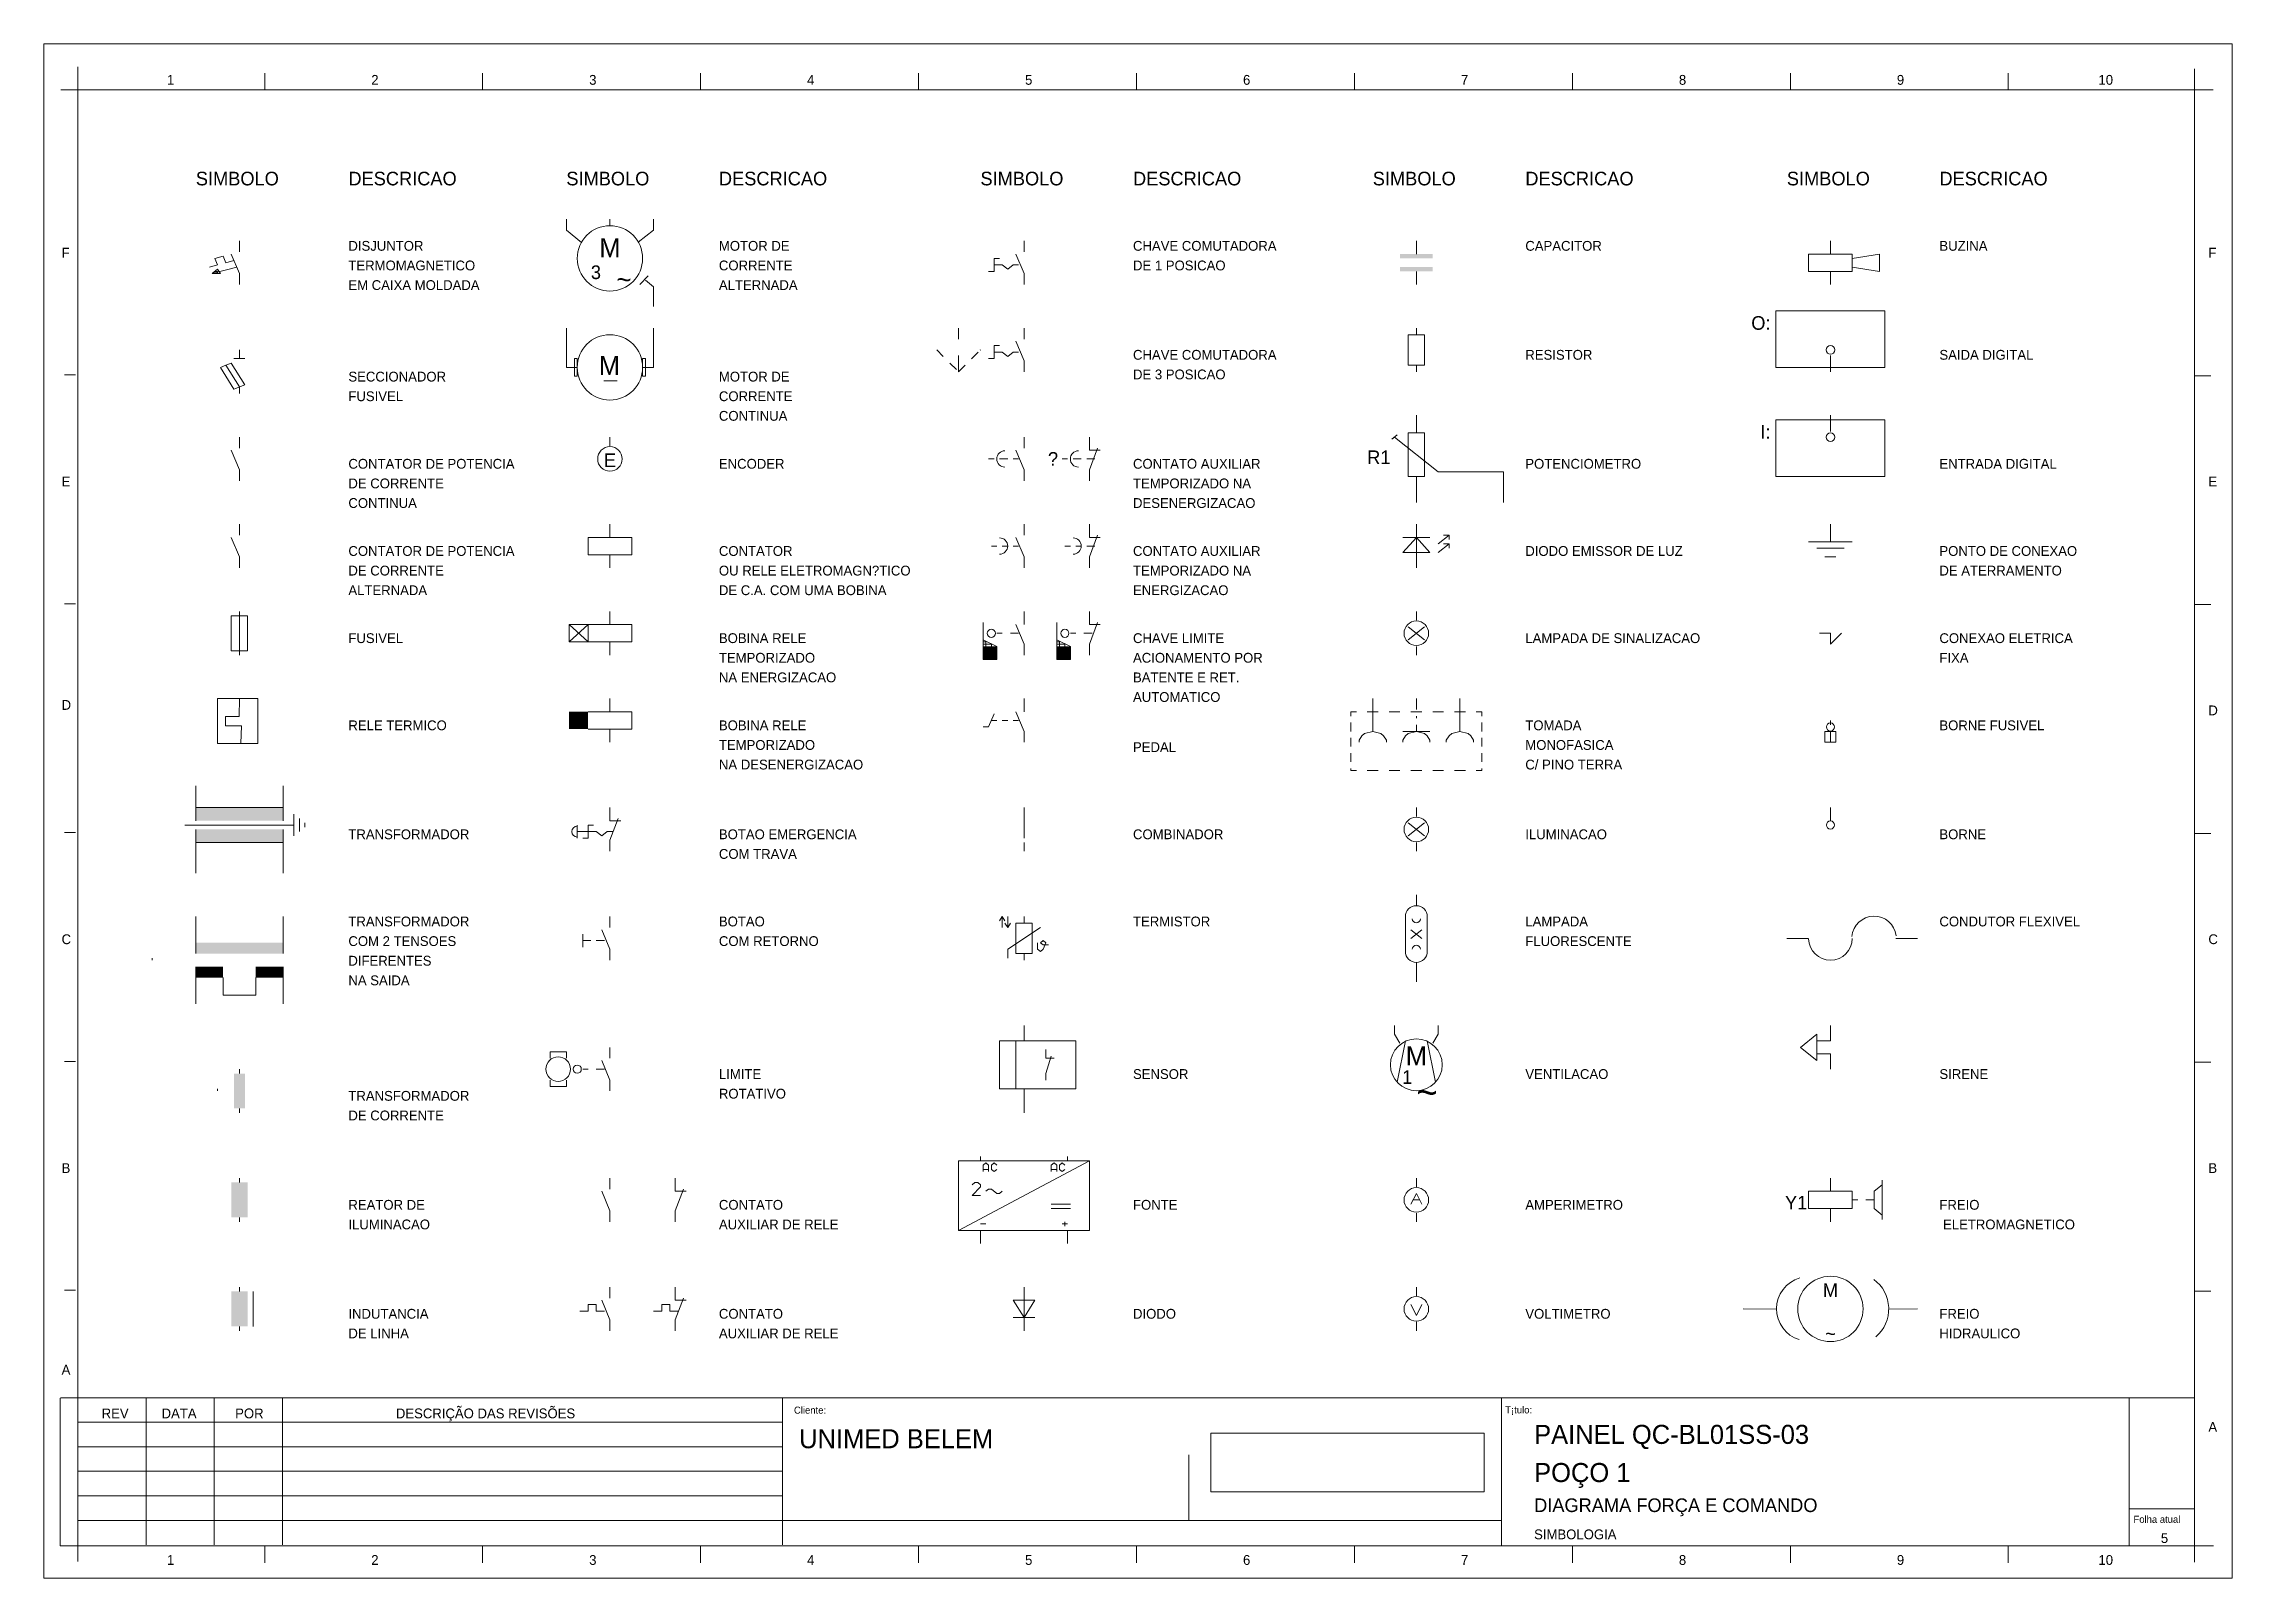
# Model space of a CAD drawing. Header units: inches. Extents: x -3 to 3194, y -983 to 1262.
# Drawn here: x 1282.5 to 1684.2, y 4.4 to 286 of the extents above; entities that cross this region are included whole.
import ezdxf
from ezdxf.enums import TextEntityAlignment as Align

# ---------------------------------------------------------------- set-up
doc = ezdxf.new("R2010")
doc.units = ezdxf.units.IN
doc.header["$MEASUREMENT"] = 0
doc.linetypes.add('ACAD_ISO03W100', pattern=[30, 12, -18])
doc.linetypes.add('EPLANLINE7', pattern=[0])
for name, color, linetype, lineweight in [('AUTOCONNECTING', 1, 'Continuous', 13), ('DD', 2, 'Continuous', 13), ('PLOT', 3, 'Continuous', 18), ('SPECIAL', 4, 'Continuous', 13), ('SUPPLEMENTARY', 2, 'Continuous', 13), ('SYMBOL', 2, 'Continuous', 18)]:
    doc.layers.add(name, color=color, linetype=linetype, lineweight=lineweight)
doc.styles.add('EPLFONT', font='')
doc.styles.get('EPLFONT').set_extended_font_data('EPL5_850')
picture_1 = doc.add_image_def('image2.png', size_in_pixel=(494, 106))

msp = doc.modelspace()

# ---------------------------------------------------------------- texts
at = {"layer": 'PLOT', "color": 2, "style": 'EPLFONT'}
for s, height, p in [('1 ', 1.8, (1305.141, 278.519)), ('2 ', 1.8, (1342.641, 278.519)), ('3 ', 1.8, (1382.641, 278.519)), ('4 ', 1.8, (1422.641, 278.519)), ('5 ', 1.8, (1462.641, 278.519)), ('6 ', 1.8, (1502.641, 278.519)), ('7 ', 1.8, (1542.641, 278.519)), ('8 ', 1.8, (1582.641, 278.519)), ('9 ', 1.8, (1622.641, 278.519)), ('10 ', 1.8, (1659.641, 278.519)), ('F', 1.8, (1285.816, 246.8)), ('F', 1.8, (1679.816, 246.8)), ('E', 1.8, (1285.816, 204.8)), ('E', 1.8, (1679.816, 204.8)), ('D', 1.8, (1285.816, 163.8)), ('D', 1.8, (1679.816, 162.8)), ('C', 1.8, (1285.816, 120.8)), ('C', 1.8, (1679.816, 120.8)), ('B', 1.8, (1285.816, 78.8)), ('B', 1.8, (1679.816, 78.8)), ('A', 1.8, (1285.816, 41.8)), ('REV', 1.8, (1293.166, 33.775)), ('DATA', 1.8, (1304.166, 33.775)), ('POR', 1.8, (1317.666, 33.775)), ('DESCRIÇÃO DAS REVISÕES', 1.8, (1347.166, 33.775)), ('Cliente:', 1.3, (1420.226, 34.625)), ('T¡tulo:', 1.3, (1550.766, 34.675)), ('PAINEL QC-BL01SS-03', 3.5, (1556.066, 29.075)), ('A', 1.8, (1679.816, 31.3)), ('POÇO 1', 3.5, (1556.066, 22.075)), ('DIAGRAMA FORÇA E COMANDO', 2.5, (1556.066, 16.575)), ('SIMBOLOGIA', 1.8, (1556.066, 11.575)), ('Folha atual', 1.3, (1666.066, 14.587)), ('5', 1.8, (1671.094, 10.887)), ('1 ', 1.8, (1305.141, 6.875)), ('2 ', 1.8, (1342.641, 6.875)), ('3 ', 1.8, (1382.641, 6.875)), ('4 ', 1.8, (1422.641, 6.875)), ('5 ', 1.8, (1462.641, 6.875)), ('6 ', 1.8, (1502.641, 6.875)), ('7 ', 1.8, (1542.641, 6.875)), ('8 ', 1.8, (1582.641, 6.875)), ('9 ', 1.8, (1622.641, 6.875)), ('10 ', 1.8, (1659.641, 6.875))]:
    msp.add_text(s, height=height, dxfattribs=at).set_placement(p)
msp.add_text('UNIMED BELEM', height=3.5, dxfattribs=at).set_placement((1438.986, 28.282), align=Align.CENTER)
at = {"layer": 'SPECIAL', "color": 2, "style": 'EPLFONT'}
for s, height, p in [('SIMBOLO', 2.5, (1310.45, 260.055)), ('DESCRICAO', 2.5, (1338.45, 260.055)), ('SIMBOLO', 2.5, (1378.45, 260.055)), ('DESCRICAO', 2.5, (1406.45, 260.055)), ('SIMBOLO', 2.5, (1454.45, 260.055)), ('DESCRICAO', 2.5, (1482.45, 260.055)), ('SIMBOLO', 2.5, (1526.45, 260.055)), ('DESCRICAO', 2.5, (1554.45, 260.055)), ('SIMBOLO', 2.5, (1602.45, 260.055)), ('DESCRICAO', 2.5, (1630.45, 260.055)), ('DISJUNTOR', 1.8, (1338.45, 248.055)), ('MOTOR DE', 1.8, (1406.45, 248.055)), ('CHAVE COMUTADORA', 1.8, (1482.45, 248.055)), ('CAPACITOR', 1.8, (1554.45, 248.055)), ('BUZINA', 1.8, (1630.45, 248.055)), ('TERMOMAGNETICO', 1.8, (1338.45, 244.455)), ('CORRENTE', 1.8, (1406.45, 244.455)), ('DE 1 POSICAO', 1.8, (1482.45, 244.455)), ('EM CAIXA MOLDADA', 1.8, (1338.45, 240.855)), ('ALTERNADA', 1.8, (1406.45, 240.855)), ('CHAVE COMUTADORA', 1.8, (1482.45, 228.055)), ('RESISTOR', 1.8, (1554.45, 228.055)), ('SAIDA DIGITAL', 1.8, (1630.45, 228.055)), ('SECCIONADOR', 1.8, (1338.45, 224.055)), ('MOTOR DE', 1.8, (1406.45, 224.055)), ('DE 3 POSICAO', 1.8, (1482.45, 224.455)), ('FUSIVEL', 1.8, (1338.45, 220.455)), ('CORRENTE', 1.8, (1406.45, 220.455)), ('CONTINUA', 1.8, (1406.45, 216.855)), ('CONTATOR DE POTENCIA', 1.8, (1338.45, 208.055)), ('ENCODER', 1.8, (1406.45, 208.055)), ('CONTATO AUXILIAR', 1.8, (1482.45, 208.055)), ('POTENCIOMETRO', 1.8, (1554.45, 208.055)), ('ENTRADA DIGITAL', 1.8, (1630.45, 208.055)), ('DE CORRENTE', 1.8, (1338.45, 204.455)), ('TEMPORIZADO NA', 1.8, (1482.45, 204.455)), ('CONTINUA', 1.8, (1338.45, 200.855)), ('DESENERGIZACAO', 1.8, (1482.45, 200.855)), ('CONTATOR DE POTENCIA', 1.8, (1338.45, 192.055)), ('CONTATOR', 1.8, (1406.45, 192.055)), ('CONTATO AUXILIAR', 1.8, (1482.45, 192.055)), ('DIODO EMISSOR DE LUZ', 1.8, (1554.45, 192.055)), ('PONTO DE CONEXAO', 1.8, (1630.45, 192.055)), ('DE CORRENTE', 1.8, (1338.45, 188.455)), ('OU RELE ELETROMAGN\x90TICO', 1.8, (1406.45, 188.455)), ('TEMPORIZADO NA', 1.8, (1482.45, 188.455)), ('DE ATERRAMENTO', 1.8, (1630.45, 188.455)), ('ALTERNADA', 1.8, (1338.45, 184.855)), ('DE C.A. COM UMA BOBINA', 1.8, (1406.45, 184.855)), ('ENERGIZACAO', 1.8, (1482.45, 184.855)), ('FUSIVEL', 1.8, (1338.45, 176.055)), ('BOBINA RELE', 1.8, (1406.45, 176.055)), ('CHAVE LIMITE', 1.8, (1482.45, 176.055)), ('LAMPADA DE SINALIZACAO', 1.8, (1554.45, 176.055)), ('CONEXAO ELETRICA', 1.8, (1630.45, 176.055)), ('TEMPORIZADO', 1.8, (1406.45, 172.455)), ('ACIONAMENTO POR', 1.8, (1482.45, 172.455)), ('FIXA', 1.8, (1630.45, 172.455)), ('NA ENERGIZACAO', 1.8, (1406.45, 168.855)), ('BATENTE E RET.', 1.8, (1482.45, 168.855)), ('AUTOMATICO', 1.8, (1482.45, 165.255)), ('RELE TERMICO', 1.8, (1338.45, 160.055)), ('BOBINA RELE', 1.8, (1406.45, 160.055)), ('TOMADA', 1.8, (1554.45, 160.055)), ('BORNE FUSIVEL', 1.8, (1630.45, 160.055)), ('TEMPORIZADO', 1.8, (1406.45, 156.455)), ('PEDAL', 1.8, (1482.45, 156.055)), ('MONOFASICA ', 1.8, (1554.45, 156.455)), ('NA DESENERGIZACAO', 1.8, (1406.45, 152.855)), ('C/ PINO TERRA', 1.8, (1554.45, 152.855)), ('TRANSFORMADOR', 1.8, (1338.45, 140.055)), ('BOTAO EMERGENCIA', 1.8, (1406.45, 140.055)), ('COMBINADOR', 1.8, (1482.45, 140.055)), ('ILUMINACAO', 1.8, (1554.45, 140.055)), ('BORNE', 1.8, (1630.45, 140.055)), ('COM TRAVA', 1.8, (1406.45, 136.455)), ('TRANSFORMADOR', 1.8, (1338.45, 124.055)), ('BOTAO', 1.8, (1406.45, 124.055)), ('TERMISTOR', 1.8, (1482.45, 124.055)), ('LAMPADA', 1.8, (1554.45, 124.055)), ('CONDUTOR FLEXIVEL', 1.8, (1630.45, 124.055)), ('COM 2 TENSOES', 1.8, (1338.45, 120.455)), ('COM RETORNO', 1.8, (1406.45, 120.455)), ('FLUORESCENTE', 1.8, (1554.45, 120.455)), ('DIFERENTES', 1.8, (1338.45, 116.855)), ('NA SAIDA', 1.8, (1338.45, 113.255)), ('LIMITE', 1.8, (1406.45, 96.055)), ('SENSOR', 1.8, (1482.45, 96.055)), ('VENTILACAO', 1.8, (1554.45, 96.055)), ('SIRENE', 1.8, (1630.45, 96.055)), ('TRANSFORMADOR', 1.8, (1338.45, 92.055)), ('ROTATIVO', 1.8, (1406.45, 92.455)), ('DE CORRENTE', 1.8, (1338.45, 88.455)), ('REATOR DE', 1.8, (1338.45, 72.055)), ('CONTATO', 1.8, (1406.45, 72.055)), ('FONTE', 1.8, (1482.45, 72.055)), ('AMPERIMETRO', 1.8, (1554.45, 72.055)), ('FREIO', 1.8, (1630.45, 72.055)), ('ILUMINACAO', 1.8, (1338.45, 68.455)), ('AUXILIAR DE RELE', 1.8, (1406.45, 68.455)), (' ELETROMAGNETICO', 1.8, (1630.45, 68.455)), ('INDUTANCIA', 1.8, (1338.45, 52.055)), ('CONTATO', 1.8, (1406.45, 52.055)), ('DIODO', 1.8, (1482.45, 52.055)), ('VOLTIMETRO', 1.8, (1554.45, 52.055)), ('FREIO', 1.8, (1630.45, 52.055)), ('DE LINHA', 1.8, (1338.45, 48.455)), ('AUXILIAR DE RELE', 1.8, (1406.45, 48.455)), ('HIDRAULICO', 1.8, (1630.45, 48.455))]:
    msp.add_text(s, height=height, dxfattribs=at).set_placement(p)
for s, p in [('M', (1610.45, 56.055)), ('~', (1610.45, 48.055))]:
    msp.add_text(s, height=2.5, dxfattribs=at).set_placement(p, align=Align.CENTER)
at = {"layer": 'SUPPLEMENTARY', "color": 3, "style": 'EPLFONT'}
for s, p in [('O:', (1599.45, 233.555)), ('I:', (1599.45, 213.555))]:
    msp.add_text(s, height=2.5, dxfattribs=at).set_placement(p, align=Align.RIGHT)

# ---------------------------------------------------------------- blocks, each defined once
blk = doc.blocks.new('58_0_DIN_WUPO')
at = {"layer": 'SYMBOL', "color": 0, "linetype": 'EPLANLINE7', "lineweight": 18}
for p, q in [((0, 4), (0, -2.4)), ((0, 0), (16, 0)), ((16, 4), (16, -2.4)), ((-2, -3.2), (18, -3.2)), ((0, -4), (0, -12)), ((16, -4), (16, -12)), ((18, -5.2), (18, -1.2)), ((19, -2), (19, -4.4)), ((20, -3.6), (20, -2.8)), ((16, -6.4), (0, -6.4))]:
    blk.add_line(p, q, dxfattribs=at)
at = {"layer": 'SYMBOL', "color": 0, "linetype": 'EPLANLINE7', "lineweight": 18, "ltscale": 4}
for points in [[(0, 0), (0, -2.4), (16, 0), (16, -2.4)], [(0, -6.4), (0, -4), (16, -6.4), (16, -4)]]:
    blk.add_solid(points, dxfattribs=at)
blk = doc.blocks.new('194_0_DIN_WUPO')
at = {"layer": 'SYMBOL', "color": 0, "linetype": 'EPLANLINE7', "lineweight": 18}
for p, q in [((0, 4), (0, -2.8)), ((16, 4), (16, -2.8)), ((-8, -3.6), (-8, -4)), ((0, -5.2), (0, -12)), ((5, -7.2), (5, -10.4)), ((11, -10.4), (11, -7.2)), ((16, -5.2), (16, -12)), ((5, -10.4), (11, -10.4))]:
    blk.add_line(p, q, dxfattribs=at)
at = {"layer": 'SYMBOL', "color": 0, "linetype": 'EPLANLINE7', "lineweight": 18, "ltscale": 4}
for points in [[(0, -0.8), (0, -2.8), (16, -0.8), (16, -2.8)], [(0, -7.2), (0, -5.2), (5, -7.2), (5, -5.2)], [(11, -7.2), (11, -5.2), (16, -7.2), (16, -5.2)]]:
    blk.add_solid(points, dxfattribs=at)
blk = doc.blocks.new('98_0_DIN_WUPO')
at = {"layer": 'SYMBOL', "color": 0, "linetype": 'EPLANLINE7', "lineweight": 18}
for p, q in [((-3, 1.2), (-4.5, 0.8)), ((-4.5, 0.8), (-4, -0.4)), ((-2.5, 0), (-3, 1.2)), ((-1, 0.4), (-2.5, 0)), ((-1.5, 1.6), (0, -2)), ((0, 4), (0, 2)), ((-4, -0.4), (-5.5, -0.8)), ((-0.5, -0.8), (-5, -2)), ((-5, -2), (-4, -1.2)), ((-5, -2), (-3.5, -2)), ((-4.5, -1.6), (-4, -1.6)), ((-3.5, -2), (-4, -1.2)), ((-4, -1.6), (-4, -2)), ((0, -2), (0, -4))]:
    blk.add_line(p, q, dxfattribs=at)
blk = doc.blocks.new('82_0_DIN_WUPO')
at = {"layer": 'SYMBOL', "color": 0, "linetype": 'EPLANLINE7', "lineweight": 18}
for p, q in [((-2.5, 1.2), (-3.5, 0.8)), ((-3.5, 0.8), (-1, -3.2)), ((-1.5, 1.6), (-2.5, 1.2)), ((0, -2.8), (-2.5, 1.2)), ((1, -2.4), (-1.5, 1.6)), ((-1, 2.4), (1, 2.4)), ((0, 4), (0, 2.4)), ((-1, -3.2), (1, -2.4)), ((0, -2.8), (0, -4))]:
    blk.add_line(p, q, dxfattribs=at)
blk = doc.blocks.new('0_0_DIN_WUPO')
at = {"layer": 'SYMBOL', "color": 0, "linetype": 'EPLANLINE7', "lineweight": 18}
for p, q in [((-1.5, 1.6), (0, -2)), ((0, 4), (0, 2)), ((0, -2), (0, -4))]:
    blk.add_line(p, q, dxfattribs=at)
blk = doc.blocks.new('50_0_DIN_WUPO')
at = {"layer": 'SYMBOL', "color": 0, "linetype": 'EPLANLINE7', "lineweight": 18}
for p, q in [((-1.5, -3.2), (-1.5, 3.2)), ((-1.5, 3.2), (1.5, 3.2)), ((0, 4), (0, -4)), ((1.5, 3.2), (1.5, -3.2)), ((0, -3.2), (-1.5, -3.2)), ((1.5, -3.2), (0, -3.2))]:
    blk.add_line(p, q, dxfattribs=at)
blk = doc.blocks.new('106_0_DIN_WUPO')
at = {"layer": 'SYMBOL', "color": 0, "linetype": 'EPLANLINE7', "lineweight": 18}
for p, q in [((-4, 0), (-4, 0.4)), ((0, 4), (0, 3.2)), ((0, -3.2), (0, -4))]:
    blk.add_line(p, q, dxfattribs=at)
at = {"layer": 'SYMBOL', "color": 0, "linetype": 'EPLANLINE7', "lineweight": 18, "ltscale": 4}
blk.add_solid([(-1, 3.2), (-1, -3.2), (1, 3.2), (1, -3.2)], dxfattribs=at)
blk = doc.blocks.new('67_0_DIN_WUPO')
at = {"layer": 'SYMBOL', "color": 0, "linetype": 'EPLANLINE7', "lineweight": 18}
for p, q in [((0, 4), (0, 3.2)), ((0, -3.2), (0, -4))]:
    blk.add_line(p, q, dxfattribs=at)
at = {"layer": 'SYMBOL', "color": 0, "linetype": 'EPLANLINE7', "lineweight": 18, "ltscale": 4}
blk.add_solid([(-1.5, 3.2), (-1.5, -3.2), (1.5, 3.2), (1.5, -3.2)], dxfattribs=at)
blk = doc.blocks.new('68_0_DIN_WUPO')
at = {"layer": 'SYMBOL', "color": 0, "linetype": 'EPLANLINE7', "lineweight": 18}
for p, q in [((0, 4), (0, 3.2)), ((2.5, 3.2), (2.5, -3.2)), ((0, -3.2), (0, -4))]:
    blk.add_line(p, q, dxfattribs=at)
at = {"layer": 'SYMBOL', "color": 0, "linetype": 'EPLANLINE7', "lineweight": 18, "ltscale": 4}
blk.add_solid([(-1.5, 3.2), (-1.5, -3.2), (1.5, 3.2), (1.5, -3.2)], dxfattribs=at)
blk = doc.blocks.new('62_0_DIN_WUPO')
at = {"layer": 'SYMBOL', "color": 0, "linetype": 'EPLANLINE7', "lineweight": 18}
for p, q in [((0, 4), (0, 2)), ((0, 2), (2.8, -0.3)), ((8, 4), (8, 2.8)), ((16, 2), (13.2, -0.2)), ((16, 4), (16, 2)), ((15, -6.4), (13.5, -8)), ((16, -8.4), (14.5, -7.2)), ((16, -8.4), (16, -12))]:
    blk.add_line(p, q, dxfattribs=at)
at = {"layer": 'SYMBOL', "color": 0, "linetype": 'EPLANLINE7', "lineweight": 18, "ltscale": 2}
blk.add_circle((8, -3.2), 6, dxfattribs=at)
at = {"layer": 'SPECIAL', "color": 0, "style": 'EPLFONT'}
blk.add_text('M', height=3.5, dxfattribs=at).set_placement((8, -3), align=Align.CENTER)
for s, height, p in [('3', 2.5, (4.5, -7)), ('~', 3.5, (9.2, -8.8))]:
    blk.add_text(s, height=height, dxfattribs=at).set_placement(p)
blk = doc.blocks.new('61_0_DIN_WUPO')
at = {"layer": 'SYMBOL', "color": 0, "linetype": 'EPLANLINE7', "lineweight": 18}
for p, q in [((0, 4), (0, -3.2)), ((16, 4), (16, -3.2)), ((0, -3.2), (2, -3.2)), ((2, -1.6), (1.5, -1.6)), ((1.5, -1.6), (1.5, -4.8)), ((2, -3.2), (2, -1.6)), ((2, -4.8), (2, -3.2)), ((14, -3.2), (14, -1.6)), ((14, -1.6), (14.5, -1.6)), ((14, -4.8), (14, -3.2)), ((14, -3.2), (16, -3.2)), ((14.5, -1.6), (14.5, -4.8)), ((1.5, -4.8), (2, -4.8)), ((6.9, -5.7), (9.3, -5.7)), ((14.5, -4.8), (14, -4.8))]:
    blk.add_line(p, q, dxfattribs=at)
at = {"layer": 'SYMBOL', "color": 0, "linetype": 'EPLANLINE7', "lineweight": 18, "ltscale": 2}
blk.add_circle((8, -3.2), 6, dxfattribs=at)
at = {"layer": 'SPECIAL', "color": 0, "style": 'EPLFONT'}
blk.add_text('M', height=3.5, dxfattribs=at).set_placement((7.9, -4.6), align=Align.CENTER)
blk = doc.blocks.new('250_0_DIN_WUPO')
at = {"layer": 'SYMBOL', "color": 0, "linetype": 'EPLANLINE7', "lineweight": 18}
blk.add_line((0, 4), (0, 2.4), dxfattribs=at)
at = {"layer": 'SYMBOL', "color": 0, "linetype": 'EPLANLINE7', "lineweight": 18, "ltscale": 2}
blk.add_circle((0, 0), 2.25, dxfattribs=at)
at = {"layer": 'SPECIAL', "color": 0, "style": 'EPLFONT'}
blk.add_text('E', height=2.5, dxfattribs=at).set_placement((0, -1.5), align=Align.CENTER)
blk = doc.blocks.new('20_0_DIN_WUPO')
at = {"layer": 'SYMBOL', "color": 0, "linetype": 'EPLANLINE7', "lineweight": 18}
for p, q in [((-4, 1.6), (-4, -1.6)), ((-4, 1.6), (4, 1.6)), ((0, 4), (0, 1.6)), ((4, -1.6), (4, 1.6)), ((-4, -1.6), (4, -1.6)), ((0, -1.6), (0, -4))]:
    blk.add_line(p, q, dxfattribs=at)
blk = doc.blocks.new('21_0_DIN_WUPO')
at = {"layer": 'SYMBOL', "color": 0, "linetype": 'EPLANLINE7', "lineweight": 18}
for p, q in [((-7.5, -1.6), (-7.5, 1.6)), ((-4, 1.6), (-7.5, -1.6)), ((-7.5, 1.6), (-4, -1.6)), ((-7.5, 1.6), (4, 1.6)), ((-4, 1.6), (-4, -1.6)), ((0, 4), (0, 1.6)), ((4, -1.6), (4, 1.6)), ((4, -1.6), (-7.5, -1.6)), ((0, -1.6), (0, -4))]:
    blk.add_line(p, q, dxfattribs=at)
blk = doc.blocks.new('22_0_DIN_WUPO')
at = {"layer": 'SYMBOL', "color": 0, "linetype": 'EPLANLINE7', "lineweight": 18}
for p, q in [((-4, 1.6), (4, 1.6)), ((0, 4), (0, 1.6)), ((4, -1.6), (4, 1.6)), ((4, -1.6), (-4, -1.6)), ((0, -4), (0, -1.6))]:
    blk.add_line(p, q, dxfattribs=at)
at = {"layer": 'SYMBOL', "color": 0, "linetype": 'EPLANLINE7', "lineweight": 18, "ltscale": 4}
blk.add_solid([(-7.5, 1.6), (-7.5, -1.6), (-4, 1.6), (-4, -1.6)], dxfattribs=at)
blk = doc.blocks.new('150_0_DIN_WUPO')
at = {"layer": 'SYMBOL', "color": 0, "linetype": 'EPLANLINE7', "lineweight": 18}
for p, q in [((-6, 0.8), (-6, -1.6)), ((-4, -1.6), (-4, 0.8)), ((-4, 0.8), (-3, 0.8)), ((0, 4), (0, 1.6)), ((1.5, 2), (0, -2)), ((0, 1.6), (2, 1.6)), ((-4, -0.4), (-6, -0.4)), ((-5, -1.6), (-4, -1.6)), ((-2.5, -0.4), (-4, -0.4)), ((-1.5, -1.2), (-2.5, -0.4)), ((-0.5, -0.4), (-1.5, -1.2)), ((0.5, -0.4), (-0.5, -0.4)), ((0, -2), (0, -4))]:
    blk.add_line(p, q, dxfattribs=at)
at = {"layer": 'SYMBOL', "color": 0, "linetype": 'EPLANLINE7', "lineweight": 18, "ltscale": 2}
blk.add_arc((-6, -0.4), 1, 90, 270, dxfattribs=at)
blk = doc.blocks.new('159_0_DIN_WUPO')
at = {"layer": 'SYMBOL', "color": 0, "linetype": 'EPLANLINE7', "lineweight": 18}
for p, q in [((-5, -1.6), (-5, 0.8)), ((-1.5, 1.6), (0, -2)), ((0, 4), (0, 3.2)), ((0, 3.2), (0, 2)), ((-5, -0.4), (-3.5, -0.4)), ((-2.5, -0.4), (-1, -0.4)), ((0, -2), (0, -3.2)), ((0, -3.2), (0, -4))]:
    blk.add_line(p, q, dxfattribs=at)
blk = doc.blocks.new('215_0_DIN_WUPO')
at = {"layer": 'SYMBOL', "color": 0, "linetype": 'EPLANLINE7', "lineweight": 18}
for p, q in [((-11, 3.2), (-8, 3.2)), ((-11, 2), (-11, 3.2)), ((-8, 3.2), (-8, 2)), ((-4, 0), (-5, 0)), ((-1, 0), (-2.5, 0)), ((-1.5, 1.6), (0, -2)), ((0, 4), (0, 2)), ((-11, -2), (-11, -3.2)), ((-11, -3.2), (-8, -3.2)), ((-8, -3.2), (-8, -2)), ((0, -2), (0, -4))]:
    blk.add_line(p, q, dxfattribs=at)
at = {"layer": 'SYMBOL', "color": 0, "linetype": 'EPLANLINE7', "lineweight": 18, "ltscale": 2}
for centre, radius in [((-9.5, 0), 2.25), ((-6, 0), 0.75)]:
    blk.add_circle(centre, radius, dxfattribs=at)
blk = doc.blocks.new('13_0_DIN_WUPO')
at = {"layer": 'SYMBOL', "color": 0, "linetype": 'EPLANLINE7', "lineweight": 18}
for p, q in [((-2.5, 0.8), (-4, 0.8)), ((-4, 0.8), (-4, -0.4)), ((-2.5, -0.4), (-2.5, 0.8)), ((0, -2), (-1.5, 1.6)), ((0, 4), (0, 2)), ((-4, -0.4), (-5.5, -0.4)), ((-1, -0.4), (-2.5, -0.4)), ((0, -2), (0, -4))]:
    blk.add_line(p, q, dxfattribs=at)
blk = doc.blocks.new('2_0_DIN_WUPO')
at = {"layer": 'SYMBOL', "color": 0, "linetype": 'EPLANLINE7', "lineweight": 18}
for p, q in [((0, 4), (0, 1.6)), ((1.5, 2), (0, -2)), ((0, 1.6), (2, 1.6)), ((0, -2), (0, -4))]:
    blk.add_line(p, q, dxfattribs=at)
blk = doc.blocks.new('14_0_DIN_WUPO')
at = {"layer": 'SYMBOL', "color": 0, "linetype": 'EPLANLINE7', "lineweight": 18}
for p, q in [((-1, 0.8), (-2.5, 0.8)), ((-2.5, 0.8), (-2.5, -0.4)), ((-1, -0.4), (-1, 0.8)), ((0, 4), (0, 1.6)), ((0, -2), (1.5, 2)), ((0, 1.6), (2, 1.6)), ((-2.5, -0.4), (-4, -0.4)), ((0.5, -0.4), (-1, -0.4)), ((0, -2), (0, -4))]:
    blk.add_line(p, q, dxfattribs=at)
blk = doc.blocks.new('187_0_DIN_WUPO')
at = {"layer": 'SYMBOL', "color": 0, "linetype": 'EPLANLINE7', "lineweight": 18}
for p, q in [((-4, -9.6), (-4, 3.2)), ((-4, 3.2), (0, 3.2)), ((-4, -9.6), (20, 3.2)), ((0, 4), (0, 3.2)), ((0, 3.2), (20, 3.2)), ((1, 2.8), (0.5, 2.4)), ((0.5, 2.4), (0.5, 1.2)), ((1.5, 1.6), (0.5, 1.6)), ((1, 2.8), (1.5, 2.4)), ((1.5, 1.2), (1.5, 2.4)), ((2, 2.4), (2.5, 2.8)), ((2, 1.6), (2, 2.4)), ((2.5, 1.2), (2, 1.6)), ((2.5, 2.8), (3, 2.4)), ((3, 1.6), (2.5, 1.2)), ((13.5, 2.8), (13, 2.4)), ((13, 2.4), (13, 1.2)), ((13, 1.6), (14, 1.6)), ((14, 2.4), (13.5, 2.8)), ((14, 1.2), (14, 2.4)), ((15, 2.8), (14.5, 2.4)), ((14.5, 2.4), (14.5, 1.6)), ((14.5, 1.6), (15, 1.2)), ((15.5, 2.4), (15, 2.8)), ((15, 1.2), (15.5, 1.6)), ((16, 4), (16, 3.2)), ((20, 3.2), (20, -9.6)), ((-1, -0.8), (-1.5, -1.2)), ((-1.5, -3.2), (0, -1.6)), ((0, -3.2), (-1.5, -3.2)), ((-0.5, -0.8), (-1, -0.8)), ((0, -1.2), (-0.5, -0.8)), ((0, -1.6), (0, -1.2)), ((1, -2.4), (1.5, -2)), ((1.5, -2), (2, -2)), ((2, -2), (3, -2.8)), ((3, -2.8), (3.5, -2.8)), ((3.5, -2.8), (4, -2.4)), ((16.5, -4.8), (13, -4.8)), ((13, -5.6), (16.5, -5.6)), ((15.5, -8.8), (15.5, -8)), ((20, -9.6), (-4, -9.6)), ((0, -8.4), (1, -8.4)), ((0, -9.6), (0, -12)), ((16, -8.4), (15, -8.4)), ((16, -9.6), (16, -12))]:
    blk.add_line(p, q, dxfattribs=at)
blk = doc.blocks.new('37_0_DIN_WUPO')
at = {"layer": 'SYMBOL', "color": 0, "linetype": 'EPLANLINE7', "lineweight": 18}
for p, q in [((-5.5, -1.6), (-5.5, 0.8)), ((-5.5, 0.8), (-4.5, 0.8)), ((-1.5, 1.6), (0, -2)), ((0, 4), (0, 2)), ((-6.5, -1.6), (-5.5, -1.6)), ((-4, -0.4), (-5.5, -0.4)), ((-3, -1.2), (-4, -0.4)), ((-2, -0.4), (-3, -1.2)), ((-1, -0.4), (-2, -0.4)), ((0, -2), (0, -4))]:
    blk.add_line(p, q, dxfattribs=at)
blk = doc.blocks.new('3_0_DIN_WUPO')
at = {"layer": 'SYMBOL', "color": 0, "linetype": 'EPLANLINE7', "lineweight": 18}
for p, q in [((-5.5, 0), (-6.5, 0)), ((-3, 0), (-4.5, 0)), ((-1, 0), (-2, 0)), ((-1.5, 1.6), (0, -2)), ((0, 4), (0, 2)), ((0, -2), (0, -4))]:
    blk.add_line(p, q, dxfattribs=at)
at = {"layer": 'SYMBOL', "color": 0, "linetype": 'EPLANLINE7', "lineweight": 18, "ltscale": 2}
blk.add_arc((-3.5, 0), 1.5, 90, 270, dxfattribs=at)
blk = doc.blocks.new('5_0_DIN_WUPO')
at = {"layer": 'SYMBOL', "color": 0, "linetype": 'EPLANLINE7', "lineweight": 18}
for p, q in [((-5, 0), (-6, 0)), ((-3, 0), (-4, 0)), ((-1, 0), (-2, 0)), ((-1.5, 1.6), (0, -2)), ((0, 4), (0, 2)), ((0, -2), (0, -4))]:
    blk.add_line(p, q, dxfattribs=at)
at = {"layer": 'SYMBOL', "color": 0, "linetype": 'EPLANLINE7', "lineweight": 18, "ltscale": 2}
blk.add_arc((-4.5, 0), 1.5, 270, 450, dxfattribs=at)
blk = doc.blocks.new('158_0_DIN_WUPO')
at = {"layer": 'SYMBOL', "color": 0, "linetype": 'EPLANLINE7', "lineweight": 18}
for p, q in [((-7.5, 2), (-7.5, -4.8)), ((-4, 0), (-5, 0)), ((-1, 0), (-2.5, 0)), ((-1.5, 1.6), (0, -2)), ((0, 4), (0, 1.6)), ((-5, -2.4), (-7.5, -1.2)), ((-7.5, -1.6), (-7, -1.6)), ((-7.5, -2), (-6, -2)), ((-7, -1.6), (-7, -2.4)), ((-6, -2.4), (-6, -2)), ((-5, -4.8), (-5, -2.4)), ((0, -2), (0, -4)), ((-7.5, -4.8), (-5, -4.8))]:
    blk.add_line(p, q, dxfattribs=at)
at = {"layer": 'SYMBOL', "color": 0, "linetype": 'EPLANLINE7', "lineweight": 18, "ltscale": 2}
blk.add_circle((-6, 0), 0.75, dxfattribs=at)
at = {"layer": 'SYMBOL', "color": 0, "linetype": 'EPLANLINE7', "lineweight": 18, "ltscale": 4}
blk.add_solid([(-7.5, -4.8), (-7.5, -2.4), (-5, -4.8), (-5, -2.4)], dxfattribs=at)
blk = doc.blocks.new('66_0_DIN_WUPO')
at = {"layer": 'SYMBOL', "color": 0, "linetype": 'EPLANLINE7', "lineweight": 18}
for p, q in [((-5.5, 1.2), (-6.5, -1.2)), ((-6, 0), (-5, 0)), ((-4, 0), (-3, 0)), ((-2, 0), (-1, 0)), ((-1.5, 1.6), (0, -2)), ((0, 4), (0, 1.6)), ((-6.5, -1.2), (-7.5, -1.2)), ((0, -2), (0, -4))]:
    blk.add_line(p, q, dxfattribs=at)
blk = doc.blocks.new('202_0_DIN_WUPO')
at = {"layer": 'SYMBOL', "color": 0, "linetype": 'EPLANLINE7', "lineweight": 18}
for p, q in [((0, 4), (0, 3.2)), ((0, 3.2), (0, -1.6)), ((0, -2.4), (0, -3.2)), ((0, -3.2), (0, -4))]:
    blk.add_line(p, q, dxfattribs=at)
blk = doc.blocks.new('245_0_DIN_WUPO')
at = {"layer": 'SYMBOL', "color": 0, "linetype": 'EPLANLINE7', "lineweight": 13}
for p, q in [((-4, 4), (-4.5, 3.2)), ((-4, 4), (-4, 2)), ((-4, 4), (-3.5, 3.2)), ((-3, 2), (-3.5, 2.8)), ((-3, 4), (-3, 2)), ((-3, 2), (-2.5, 2.8)), ((-3, -2), (3, 2)), ((-1.5, -2.8), (-1.5, 2.8)), ((-1.5, 2.8), (1.5, 2.8)), ((0, 4), (0, 2.8)), ((1.5, 2.8), (1.5, -2.8)), ((-3, -3.6), (-3, -2)), ((0, -2.8), (-1.5, -2.8)), ((0, -4), (0, -2.8)), ((1.5, -2.8), (0, -2.8)), ((2.5, -0.8), (2.5, -2)), ((2.5, -2), (3, -2.4)), ((3.5, -0.4), (3, -0.8)), ((3, -0.8), (3.5, -1.2)), ((3, -2.4), (3.5, -2)), ((4, -0.8), (3.5, -0.4)), ((3.5, -2), (4, -0.8)), ((3.5, -1.2), (4.5, -1.2))]:
    blk.add_line(p, q, dxfattribs=at)
blk = doc.blocks.new('149_0_DIN_WUPO')
at = {"layer": 'SYMBOL', "color": 0, "linetype": 'EPLANLINE7', "lineweight": 18}
for p, q in [((-4.5, -7.6), (-4.5, 1.2)), ((-4.5, 1.2), (-1.5, 1.2)), ((-1.5, -7.6), (-1.5, 1.2)), ((9.5, 1.2), (-1.5, 1.2)), ((0, 4), (0, 1.2)), ((9.5, -7.6), (9.5, 1.2)), ((4, -1.6), (4, -0.4)), ((4, -4.8), (5, -1.6)), ((4, -1.6), (4, -2)), ((4, -2), (5.5, -2)), ((9.5, -7.6), (-4.5, -7.6)), ((0, -7.6), (0, -12)), ((4, -6), (4, -4.8))]:
    blk.add_line(p, q, dxfattribs=at)
blk = doc.blocks.new('70_0_DIN_WUPO')
at = {"layer": 'SYMBOL', "color": 0, "linetype": 'EPLANLINE7', "lineweight": 18}
for p, q in [((0, -1.6), (-2, 1.6)), ((-2, 1.6), (2, 1.6)), ((0, 4), (0, -4)), ((2, 1.6), (0, -1.6)), ((-2, -1.6), (2, -1.6))]:
    blk.add_line(p, q, dxfattribs=at)
blk = doc.blocks.new('4_0_DIN_WUPO')
at = {"layer": 'SYMBOL', "color": 0, "linetype": 'EPLANLINE7', "lineweight": 18}
for p, q in [((-4, 0), (-5, 0)), ((-1.5, 0), (-3, 0)), ((-0.5, 0), (1, 0)), ((0, 4), (0, 1.6)), ((1.5, 2), (0, -2)), ((0, 1.6), (2, 1.6)), ((0, -2), (0, -4))]:
    blk.add_line(p, q, dxfattribs=at)
at = {"layer": 'SYMBOL', "color": 0, "linetype": 'EPLANLINE7', "lineweight": 18, "ltscale": 2}
blk.add_arc((-2, 0), 1.5, 90, 270, dxfattribs=at)
blk = doc.blocks.new('6_0_DIN_WUPO')
at = {"layer": 'SYMBOL', "color": 0, "linetype": 'EPLANLINE7', "lineweight": 18}
for p, q in [((-3.5, 0), (-4.5, 0)), ((-1.5, 0), (-2.5, 0)), ((-0.5, 0), (1, 0)), ((0, 4), (0, 1.6)), ((1.5, 2), (0, -2)), ((0, 1.6), (2, 1.6)), ((0, -2), (0, -4))]:
    blk.add_line(p, q, dxfattribs=at)
at = {"layer": 'SYMBOL', "color": 0, "linetype": 'EPLANLINE7', "lineweight": 18, "ltscale": 2}
blk.add_arc((-3, 0), 1.5, 270, 450, dxfattribs=at)
blk = doc.blocks.new('157_0_DIN_WUPO')
at = {"layer": 'SYMBOL', "color": 0, "linetype": 'EPLANLINE7', "lineweight": 18}
for p, q in [((-6, 2), (-6, -4.8)), ((-2.5, 0), (-3.5, 0)), ((0.5, 0), (-1, 0)), ((0, 4), (0, 1.6)), ((1.5, 2), (0, -2)), ((0, 1.6), (2, 1.6)), ((-3.5, -2.4), (-6, -1.2)), ((-6, -1.6), (-5.5, -1.6)), ((-6, -2), (-4.5, -2)), ((-5.5, -1.6), (-5.5, -2.4)), ((-4.5, -2.4), (-4.5, -2)), ((-3.5, -4.8), (-3.5, -2.4)), ((0, -2), (0, -4)), ((-6, -4.8), (-3.5, -4.8))]:
    blk.add_line(p, q, dxfattribs=at)
at = {"layer": 'SYMBOL', "color": 0, "linetype": 'EPLANLINE7', "lineweight": 18, "ltscale": 2}
blk.add_circle((-4.5, 0), 0.75, dxfattribs=at)
at = {"layer": 'SYMBOL', "color": 0, "linetype": 'EPLANLINE7', "lineweight": 18, "ltscale": 4}
blk.add_solid([(-6, -4.8), (-6, -2.4), (-3.5, -4.8), (-3.5, -2.4)], dxfattribs=at)
blk = doc.blocks.new('81_0_DIN_WUPO')
at = {"layer": 'SYMBOL', "color": 0, "linetype": 'EPLANLINE7', "lineweight": 18}
for p, q in [((-4, 1.6), (-3, 1.6)), ((-4, 0.8), (-4, 1.6)), ((-1, 1.6), (1, 1.6)), ((0, 4), (0, -2)), ((3, 1.6), (5, 1.6)), ((7, 1.6), (9, 1.6)), ((8, 4), (8, 3.2)), ((8, 3.2), (8, 2)), ((8, 0.8), (8, 0.4)), ((11, 1.6), (13, 1.6)), ((15, 1.6), (17, 1.6)), ((16, 4), (16, -2)), ((19, 1.6), (20, 1.6)), ((20, 1.6), (20, 0.8)), ((-4, -2), (-4, -0.4)), ((-4, -4.8), (-4, -3.2)), ((-2, -2.8), (-2.5, -3.6)), ((-2.5, -3.6), (-2.5, -4)), ((-1.5, -2.4), (-2, -2.8)), ((0, -2), (-1.5, -2.4)), ((0, -2), (1.5, -2.4)), ((1.5, -2.4), (2, -2.8)), ((2, -2.8), (2.5, -3.6)), ((2.5, -3.6), (2.5, -4)), ((5.5, -2), (10.5, -2)), ((5.5, -3.6), (6, -2.8)), ((5.5, -4), (5.5, -3.6)), ((6, -2.8), (6.5, -2.4)), ((6.5, -2.4), (8, -2)), ((8, -0.8), (8, -2)), ((8, -2), (9.5, -2.4)), ((9.5, -2.4), (10, -2.8)), ((10, -2.8), (10.5, -3.6)), ((10.5, -3.6), (10.5, -4)), ((13.5, -3.6), (14, -2.8)), ((13.5, -4), (13.5, -3.6)), ((14, -2.8), (14.5, -2.4)), ((14.5, -2.4), (16, -2)), ((16, -2), (17.5, -2.4)), ((17.5, -2.4), (18, -2.8)), ((18, -2.8), (18.5, -3.6)), ((18.5, -3.6), (18.5, -4)), ((20, -0.4), (20, -2)), ((20, -3.2), (20, -4.8)), ((-4, -7.6), (-4, -6)), ((20, -6), (20, -7.6)), ((-4, -9.2), (-4, -8.8)), ((-4, -9.2), (-3, -9.2)), ((-1, -9.2), (1, -9.2)), ((3, -9.2), (5, -9.2)), ((7, -9.2), (9, -9.2)), ((11, -9.2), (13, -9.2)), ((15, -9.2), (17, -9.2)), ((19, -9.2), (20, -9.2)), ((20, -8.8), (20, -9.2))]:
    blk.add_line(p, q, dxfattribs=at)
blk = doc.blocks.new('179_0_DIN_WUPO')
at = {"layer": 'SYMBOL', "color": 0, "linetype": 'EPLANLINE7', "lineweight": 18}
for p, q in [((0, 4), (0, 2.4)), ((0, 2.4), (1, 0.8)), ((2, 1.2), (0.5, -6.4)), ((7.5, -6.4), (6, 1.2)), ((8, 2.4), (7, 0.8)), ((8, 4), (8, 2.4))]:
    blk.add_line(p, q, dxfattribs=at)
at = {"layer": 'SYMBOL', "color": 0, "linetype": 'EPLANLINE7', "lineweight": 18, "ltscale": 2}
blk.add_circle((4, -3.2), 4.75, dxfattribs=at)
at = {"layer": 'SPECIAL', "color": 0, "style": 'EPLFONT'}
blk.add_text('M', height=3.5, dxfattribs=at).set_placement((4, -3.3), align=Align.CENTER)
for s, height, p in [('1', 2.5, (1.4, -6.7)), ('~', 5, (4, -10.7))]:
    blk.add_text(s, height=height, dxfattribs=at).set_placement(p)
blk = doc.blocks.new('53_0_DIN_WUPO')
at = {"layer": 'SYMBOL', "color": 0, "linetype": 'EPLANLINE7', "lineweight": 18}
for p, q in [((0, 4), (0, 1.6)), ((0, -1.6), (0, -4))]:
    blk.add_line(p, q, dxfattribs=at)
at = {"layer": 'SYMBOL', "color": 0, "linetype": 'EPLANLINE7', "lineweight": 18, "ltscale": 4}
for points in [[(-3, 1.6), (-3, 0.8), (3, 1.6), (3, 0.8)], [(-3, -0.8), (-3, -1.6), (3, -0.8), (3, -1.6)]]:
    blk.add_solid(points, dxfattribs=at)
blk = doc.blocks.new('51_0_DIN_WUPO')
at = {"layer": 'SYMBOL', "color": 0, "linetype": 'EPLANLINE7', "lineweight": 18}
for p, q in [((-1.5, -2.8), (-1.5, 2.8)), ((-1.5, 2.8), (0, 2.8)), ((0, 4), (0, 2.8)), ((0, 2.8), (1.5, 2.8)), ((1.5, 2.8), (1.5, -2.8)), ((0, -2.8), (-1.5, -2.8)), ((1.5, -2.8), (0, -2.8)), ((0, -2.8), (0, -4))]:
    blk.add_line(p, q, dxfattribs=at)
blk = doc.blocks.new('52_0_DIN_WUPO')
at = {"layer": 'SYMBOL', "color": 0, "linetype": 'EPLANLINE7', "lineweight": 18}
for p, q in [((-3.5, 0.4), (-4.5, -0.4)), ((-4.5, -0.4), (-4, 0)), ((-4, 0), (4, -6.4)), ((-1.5, -7.2), (-1.5, 0.8)), ((-1.5, 0.8), (0, 0.8)), ((0, 4), (0, 0.8)), ((0, 0.8), (1.5, 0.8)), ((1.5, 0.8), (1.5, -7.2)), ((0, -7.2), (-1.5, -7.2)), ((1.5, -7.2), (0, -7.2)), ((0, -7.2), (0, -12)), ((4, -6.4), (16, -6.4)), ((16, -6.4), (16, -12))]:
    blk.add_line(p, q, dxfattribs=at)
blk = doc.blocks.new('101_0_DIN_WUPO')
at = {"layer": 'SYMBOL', "color": 0, "linetype": 'EPLANLINE7', "lineweight": 18}
for p, q in [((2.5, 1.6), (-2.5, 1.6)), ((0, 1.6), (-2.5, -1.2)), ((0, 4), (0, -4)), ((2.5, -1.2), (0, 1.6)), ((6, 2), (4, 0.4)), ((4, -1.2), (6, 0.4)), ((6, 2), (5, 2)), ((6, 0.4), (5, 0.4)), ((6, 1.2), (6, 2)), ((6, -0.4), (6, 0.4)), ((-2.5, -1.2), (2.5, -1.2))]:
    blk.add_line(p, q, dxfattribs=at)
blk = doc.blocks.new('46_0_DIN_WUPO')
at = {"layer": 'SYMBOL', "color": 0, "linetype": 'EPLANLINE7', "lineweight": 18}
for p, q in [((1.5, 1.2), (-1.5, -1.2)), ((1.5, -1.2), (-1.5, 1.2)), ((0, 4), (0, 2.4)), ((0, -2.4), (0, -4))]:
    blk.add_line(p, q, dxfattribs=at)
at = {"layer": 'SYMBOL', "color": 0, "linetype": 'EPLANLINE7', "lineweight": 18, "ltscale": 2}
blk.add_circle((0, 0), 2.25, dxfattribs=at)
blk = doc.blocks.new('182_0_DIN_WUPO')
at = {"layer": 'SYMBOL', "color": 0, "linetype": 'EPLANLINE7', "lineweight": 18}
for p, q in [((-2, 0), (-2, -6.4)), ((0, 4), (0, 2)), ((2, -6.4), (2, 0)), ((-1, -2.4), (1, -4)), ((1, -2.4), (-1, -4)), ((0, -8.4), (0, -12))]:
    blk.add_line(p, q, dxfattribs=at)
at = {"layer": 'SYMBOL', "color": 0, "linetype": 'EPLANLINE7', "lineweight": 18, "ltscale": 2}
for centre, radius, start, end in [((0, 0), 2, 0, 180), ((0, -0.4), 0.75, 180, 360), ((0, -6.4), 2, 180, 360), ((0, -6), 0.75, 0, 180)]:
    blk.add_arc(centre, radius, start, end, dxfattribs=at)
blk = doc.blocks.new('93_0_DIN_WUPO')
at = {"layer": 'SYMBOL', "color": 0, "linetype": 'EPLANLINE7', "lineweight": 18}
for p, q in [((0, 1.2), (-1, -0.8)), ((0.5, 0), (-0.5, 0)), ((0, 4), (0, 2.4)), ((1, -0.8), (0, 1.2)), ((0, -2.4), (0, -4))]:
    blk.add_line(p, q, dxfattribs=at)
at = {"layer": 'SYMBOL', "color": 0, "linetype": 'EPLANLINE7', "lineweight": 18, "ltscale": 2}
blk.add_circle((0, 0), 2.25, dxfattribs=at)
blk = doc.blocks.new('92_0_DIN_WUPO')
at = {"layer": 'SYMBOL', "color": 0, "linetype": 'EPLANLINE7', "lineweight": 18}
for p, q in [((0, -1.2), (-1, 0.8)), ((0, 4), (0, 2.4)), ((0, -1.2), (1, 0.8)), ((0, -2.4), (0, -4))]:
    blk.add_line(p, q, dxfattribs=at)
at = {"layer": 'SYMBOL', "color": 0, "linetype": 'EPLANLINE7', "lineweight": 18, "ltscale": 2}
blk.add_circle((0, 0), 2.25, dxfattribs=at)
blk = doc.blocks.new('47_0_DIN_WUPO')
at = {"layer": 'SYMBOL', "color": 0, "linetype": 'EPLANLINE7', "lineweight": 18}
for p, q in [((-4, -1.6), (-4, 1.6)), ((-4, 1.6), (0, 1.6)), ((0, 4), (0, 1.6)), ((0, 1.6), (4, 1.6)), ((4, 1.6), (4, -1.6)), ((4, 0.8), (9, 1.6)), ((9, 1.6), (9, -1.6)), ((0, -1.6), (-4, -1.6)), ((4, -1.6), (0, -1.6)), ((0, -1.6), (0, -4)), ((9, -1.6), (4, -0.8))]:
    blk.add_line(p, q, dxfattribs=at)
blk = doc.blocks.new('SO291')
at = {"layer": 'SYMBOL', "color": 0, "linetype": 'EPLANLINE7', "lineweight": 13}
blk.add_line((0, 3), (0, 0), dxfattribs=at)
at = {"layer": 'SYMBOL', "color": 0, "linetype": 'EPLANLINE7', "lineweight": 13, "ltscale": 2}
blk.add_circle((0, 4), 0.8, dxfattribs=at)
blk = doc.blocks.new('SO290')
at = {"layer": 'SYMBOL', "color": 0, "linetype": 'EPLANLINE7', "lineweight": 13}
blk.add_line((0, 1), (0, 4), dxfattribs=at)
at = {"layer": 'SYMBOL', "color": 0, "linetype": 'EPLANLINE7', "lineweight": 13, "ltscale": 2}
blk.add_circle((0, 0), 0.8, dxfattribs=at)
blk = doc.blocks.new('300_0_DIN_WUPO')
at = {"layer": 'SYMBOL', "color": 0, "linetype": 'EPLANLINE7', "lineweight": 13}
for p, q in [((-4, 0.8), (4, 0.8)), ((0, 4), (0, 0.8)), ((2.5, -0.4), (-2.5, -0.4)), ((-1, -2), (1, -2))]:
    blk.add_line(p, q, dxfattribs=at)
blk = doc.blocks.new('SO269')
at = {"layer": 'SYMBOL', "color": 0, "linetype": 'EPLANLINE7', "lineweight": 13}
for p, q in [((-2, 0), (0, 0)), ((0, 0), (0, -2)), ((0, -2), (2, 0))]:
    blk.add_line(p, q, dxfattribs=at)
blk = doc.blocks.new('33_0_DIN_WUPO')
at = {"layer": 'SYMBOL', "color": 0, "linetype": 'EPLANLINE7', "lineweight": 18}
for p, q in [((-1, 2), (1, 2)), ((-1, 0), (-1, 2)), ((1, 0), (-1, 0)), ((0, 4), (0, 3.2)), ((0, 2), (0, 0)), ((1, 2), (1, 0))]:
    blk.add_line(p, q, dxfattribs=at)
at = {"layer": 'SYMBOL', "color": 0, "linetype": 'EPLANLINE7', "lineweight": 18, "ltscale": 2}
blk.add_circle((0, 2.8), 0.75, dxfattribs=at)
blk = doc.blocks.new('30_0_DIN_WUPO')
at = {"layer": 'SYMBOL', "color": 0, "linetype": 'EPLANLINE7', "lineweight": 18}
blk.add_line((0, 4), (0, 1.6), dxfattribs=at)
at = {"layer": 'SYMBOL', "color": 0, "linetype": 'EPLANLINE7', "lineweight": 18, "ltscale": 2}
blk.add_circle((0, 0.8), 0.75, dxfattribs=at)
blk = doc.blocks.new('118_0_DIN_WUPO')
at = {"layer": 'SYMBOL', "color": 0, "linetype": 'EPLANLINE7', "lineweight": 18}
for p, q in [((-5.5, 0), (-2.5, 2.4)), ((-2.5, -2.4), (-5.5, 0)), ((-2.5, 2.4), (-2.5, -2.4)), ((0, 1.2), (-2.5, 1.2)), ((0, 4), (0, 1.2)), ((0, -1.2), (-2.5, -1.2)), ((0, -1.2), (0, -4))]:
    blk.add_line(p, q, dxfattribs=at)
blk = doc.blocks.new('48_0_DIN_WUPO')
at = {"layer": 'SYMBOL', "color": 0, "linetype": 'EPLANLINE7', "lineweight": 18}
for p, q in [((0, 1.6), (-4, 1.6)), ((-4, 1.6), (-4, -1.6)), ((0, 4), (0, 1.6)), ((4, 1.6), (0, 1.6)), ((4, -1.6), (4, 1.6)), ((4, 0), (5, 0)), ((6.5, 0), (8, 0)), ((9.5, 2.8), (8, 1.6)), ((8, 1.6), (8, -1.6)), ((9.5, 3.6), (9.5, -3.6)), ((-4, -1.6), (4, -1.6)), ((0, -1.6), (0, -4)), ((8, -1.6), (9.5, -2.8))]:
    blk.add_line(p, q, dxfattribs=at)

# ---------------------------------------------------------------- linework, layer by layer
at = {"layer": 'AUTOCONNECTING', "color": 0, "linetype": 'ACAD_ISO03W100', "lineweight": 13}
msp.add_line((1492.72, 15.05), (1492.72, 37.55), dxfattribs=at)
at = {"layer": 'AUTOCONNECTING', "color": 3, "lineweight": 13}
msp.add_line((1492.72, 15.05), (1550.091, 15.05), dxfattribs=at)
at = {"layer": 'AUTOCONNECTING', "color": 3}
msp.add_line((1677.291, 4.425), (1684.191, 4.425), dxfattribs=at)
msp.add_lwpolyline([(1684.191, 4.425), (1282.541, 4.425), (1282.541, 286.044), (1684.191, 286.044)], close=True, dxfattribs=at)
at = {"layer": 'AUTOCONNECTING', "color": 3, "lineweight": 13}
msp.add_lwpolyline([(1288.791, 277.594), (1677.291, 277.594), (1677.291, 37.55), (1288.791, 37.55)], close=True, dxfattribs=at)
at = {"layer": 'PLOT', "color": 3, "linetype": 'EPLANLINE7', "lineweight": 13}
for p, q in [((1288.791, 281.819), (1288.791, 7.5)), ((1677.291, 281.419), (1677.291, 7.4)), ((1285.666, 277.594), (1680.666, 277.594)), ((1323.091, 277.619), (1323.091, 280.619)), ((1363.091, 277.619), (1363.091, 280.619)), ((1403.091, 277.619), (1403.091, 280.619)), ((1443.091, 277.619), (1443.091, 280.619)), ((1483.091, 277.619), (1483.091, 280.619)), ((1523.091, 277.619), (1523.091, 280.619)), ((1563.091, 277.619), (1563.091, 280.619)), ((1603.091, 277.619), (1603.091, 280.619)), ((1643.091, 277.619), (1643.091, 280.619)), ((1288.366, 225.275), (1286.366, 225.275)), ((1677.291, 225.125), (1680.291, 225.125)), ((1288.366, 183.275), (1286.366, 183.275)), ((1677.291, 183.125), (1680.291, 183.125)), ((1288.366, 141.275), (1286.366, 141.275)), ((1677.291, 141.125), (1680.291, 141.125)), ((1288.366, 99.275), (1286.366, 99.275)), ((1677.291, 99.125), (1680.291, 99.125)), ((1288.366, 57.275), (1286.366, 57.275)), ((1677.291, 57.125), (1680.291, 57.125)), ((1285.566, 10.375), (1285.566, 37.45)), ((1285.616, 37.55), (1677.341, 37.55)), ((1301.341, 37.55), (1301.341, 10.55)), ((1313.841, 37.55), (1313.841, 10.55)), ((1326.341, 37.55), (1326.341, 10.55)), ((1418.091, 37.55), (1418.091, 10.55)), ((1418.091, 37.55), (1418.091, 10.55)), ((1550.091, 37.55), (1550.091, 10.425)), ((1665.291, 37.412), (1665.291, 10.412)), ((1418.091, 33.05), (1288.841, 33.05)), ((1418.091, 28.55), (1288.841, 28.55)), ((1418.091, 24.05), (1288.841, 24.05)), ((1418.091, 19.55), (1288.841, 19.55)), ((1665.291, 17.137), (1677.291, 17.137)), ((1550.091, 15.05), (1288.841, 15.05)), ((1285.566, 10.375), (1680.741, 10.375)), ((1323.091, 7.225), (1323.091, 10.225)), ((1363.091, 7.225), (1363.091, 10.225)), ((1403.091, 7.225), (1403.091, 10.225)), ((1443.091, 7.225), (1443.091, 10.225)), ((1483.091, 7.225), (1483.091, 10.225)), ((1523.091, 7.225), (1523.091, 10.225)), ((1563.091, 7.225), (1563.091, 10.225)), ((1603.091, 7.225), (1603.091, 10.225)), ((1643.091, 7.225), (1643.091, 10.225))]:
    msp.add_line(p, q, dxfattribs=at)
at = {"layer": 'SYMBOL', "color": 3, "linetype": 'EPLANLINE7', "lineweight": 13}
for p, q in [((1600.45, 237.055), (1600.45, 226.655)), ((1600.45, 237.055), (1620.45, 237.055)), ((1620.45, 237.055), (1620.45, 226.655)), ((1450.45, 231.855), (1450.45, 233.855)), ((1450.45, 233.555), (1450.45, 233.855)), ((1446.45, 229.855), (1447.625, 228.655)), ((1452.825, 228.23), (1454.025, 229.43)), ((1454.4, 229.805), (1454.45, 229.855)), ((1448.825, 227.455), (1450.025, 226.255)), ((1450.4, 225.88), (1450.45, 225.855)), ((1450.45, 225.855), (1450.45, 228.855)), ((1450.45, 225.855), (1451.625, 227.03)), ((1600.45, 226.655), (1620.45, 226.655)), ((1600.45, 217.055), (1600.45, 206.655)), ((1600.45, 217.055), (1620.45, 217.055)), ((1620.45, 217.055), (1620.45, 206.655)), ((1600.45, 206.655), (1620.45, 206.655)), ((1314.45, 165.855), (1314.45, 157.63)), ((1314.45, 165.855), (1321.8, 165.855)), ((1318.45, 165.855), (1318.425, 162.58)), ((1321.8, 165.855), (1321.8, 157.63)), ((1318.425, 162.58), (1315.875, 162.58)), ((1315.875, 162.58), (1315.875, 160.88)), ((1315.875, 160.88), (1318.825, 160.88)), ((1318.825, 160.88), (1318.7, 157.63)), ((1314.45, 157.63), (1321.8, 157.63)), ((1606.45, 121.855), (1602.45, 121.855)), ((1622.45, 121.855), (1626.45, 121.855)), ((1594.45, 53.855), (1600.475, 53.78)), ((1626.45, 53.855), (1621.35, 53.78))]:
    msp.add_line(p, q, dxfattribs=at)
at = {"layer": 'SYMBOL', "color": 3, "linetype": 'EPLANLINE7', "lineweight": 13, "ltscale": 2}
msp.add_circle((1610.45, 53.855), 6, dxfattribs=at)
for centre, radius, start, end in [((1618.45, 121.855), 4.075, 7, 175), ((1610.45, 121.855), 4, 181, 0), ((1606.45, 53.855), 5.9, 106, 253), ((1614.45, 53.855), 6.7, 310, 54)]:
    msp.add_arc(centre, radius, start, end, dxfattribs=at)

# ---------------------------------------------------------------- block references
at = {"layer": 'SYMBOL', "color": 3}
for name, p in [('62_0_DIN_WUPO', (1378.45, 249.855)), ('98_0_DIN_WUPO', (1318.45, 245.855)), ('37_0_DIN_WUPO', (1462.45, 245.855)), ('53_0_DIN_WUPO', (1534.45, 245.855)), ('47_0_DIN_WUPO', (1610.45, 245.855)), ('61_0_DIN_WUPO', (1378.45, 229.855)), ('37_0_DIN_WUPO', (1462.45, 229.855)), ('51_0_DIN_WUPO', (1534.45, 229.855)), ('82_0_DIN_WUPO', (1318.45, 225.855)), ('0_0_DIN_WUPO', (1318.45, 209.855)), ('250_0_DIN_WUPO', (1386.45, 209.855)), ('3_0_DIN_WUPO', (1462.45, 209.855)), ('0_0_DIN_WUPO', (1318.45, 193.855)), ('20_0_DIN_WUPO', (1386.45, 193.855)), ('5_0_DIN_WUPO', (1462.45, 193.855)), ('6_0_DIN_WUPO', (1474.45, 193.855)), ('101_0_DIN_WUPO', (1534.45, 193.855)), ('300_0_DIN_WUPO', (1610.45, 193.855)), ('50_0_DIN_WUPO', (1318.45, 177.855)), ('21_0_DIN_WUPO', (1386.45, 177.855)), ('158_0_DIN_WUPO', (1462.45, 177.855)), ('157_0_DIN_WUPO', (1474.45, 177.855)), ('46_0_DIN_WUPO', (1534.45, 177.855)), ('22_0_DIN_WUPO', (1386.45, 161.855)), ('66_0_DIN_WUPO', (1462.45, 161.855)), ('81_0_DIN_WUPO', (1526.45, 161.855)), ('33_0_DIN_WUPO', (1610.45, 157.855)), ('58_0_DIN_WUPO', (1310.45, 145.855)), ('150_0_DIN_WUPO', (1386.45, 141.855)), ('202_0_DIN_WUPO', (1462.45, 141.855)), ('46_0_DIN_WUPO', (1534.45, 141.855)), ('30_0_DIN_WUPO', (1610.45, 141.855)), ('182_0_DIN_WUPO', (1534.45, 125.855)), ('194_0_DIN_WUPO', (1310.45, 121.855)), ('159_0_DIN_WUPO', (1386.45, 121.855)), ('245_0_DIN_WUPO', (1462.45, 121.855)), ('149_0_DIN_WUPO', (1462.45, 101.855)), ('179_0_DIN_WUPO', (1530.45, 101.855)), ('118_0_DIN_WUPO', (1610.45, 101.855)), ('215_0_DIN_WUPO', (1386.45, 97.855)), ('106_0_DIN_WUPO', (1318.45, 93.855)), ('187_0_DIN_WUPO', (1454.45, 77.855)), ('67_0_DIN_WUPO', (1318.45, 73.855)), ('0_0_DIN_WUPO', (1386.45, 73.855)), ('2_0_DIN_WUPO', (1398.45, 73.855)), ('93_0_DIN_WUPO', (1534.45, 73.855)), ('68_0_DIN_WUPO', (1318.45, 53.855)), ('13_0_DIN_WUPO', (1386.45, 53.855)), ('14_0_DIN_WUPO', (1398.45, 53.855)), ('70_0_DIN_WUPO', (1462.45, 53.855)), ('92_0_DIN_WUPO', (1534.45, 53.855))]:
    msp.add_blockref(name, p, dxfattribs=at)
at = {"layer": 'SYMBOL'}
for name, p in [('SO291', (1610.45, 225.855)), ('SO290', (1610.45, 213.855)), ('SO269', (1610.45, 177.855))]:
    msp.add_blockref(name, p, dxfattribs=at)
at = {"layer": 'SYMBOL', "color": 3}
ref = msp.add_blockref('52_0_DIN_WUPO', (1534.45, 213.855), dxfattribs=at)
ref.add_attrib('DD_1', 'R1', dxfattribs={"layer": 'DD', "color": 3, "height": 2.5, "style": 'EPLFONT', "flags": 2}).set_placement((1529.7, 208.905), align=Align.RIGHT)
ref = msp.add_blockref('4_0_DIN_WUPO', (1474.45, 209.855), dxfattribs=at)
ref.add_attrib('DD_1', '?', dxfattribs={"layer": 'DD', "color": 3, "height": 2.5, "style": 'EPLFONT', "flags": 2}).set_placement((1468.7, 208.605), align=Align.RIGHT)
ref = msp.add_blockref('48_0_DIN_WUPO', (1610.45, 73.855), dxfattribs=at)
ref.add_attrib('DD_1', 'Y1', dxfattribs={"layer": 'DD', "color": 3, "height": 2.5, "style": 'EPLFONT', "flags": 2}).set_placement((1606.2, 72.105), align=Align.RIGHT)

msp.set_redraw_order([(e.dxf.handle, doc.entitydb.next_handle()) for e in msp.query("TEXT MTEXT ATTDEF DIMENSION ARC_DIMENSION")])  # texts and dimensions are drawn at this point

# ---------------------------------------------------------------- pictures from other files: only their frames are drawn
at = {"layer": 'AUTOCONNECTING', "color": 0, "linetype": 'ACAD_ISO03W100', "lineweight": 13}
image = msp.add_image(picture_1, insert=(1496.742, 20.282), size_in_units=(50.154, 10.762), dxfattribs=at)
image.dxf.flags = 7

doc.saveas('drawing.dxf')
